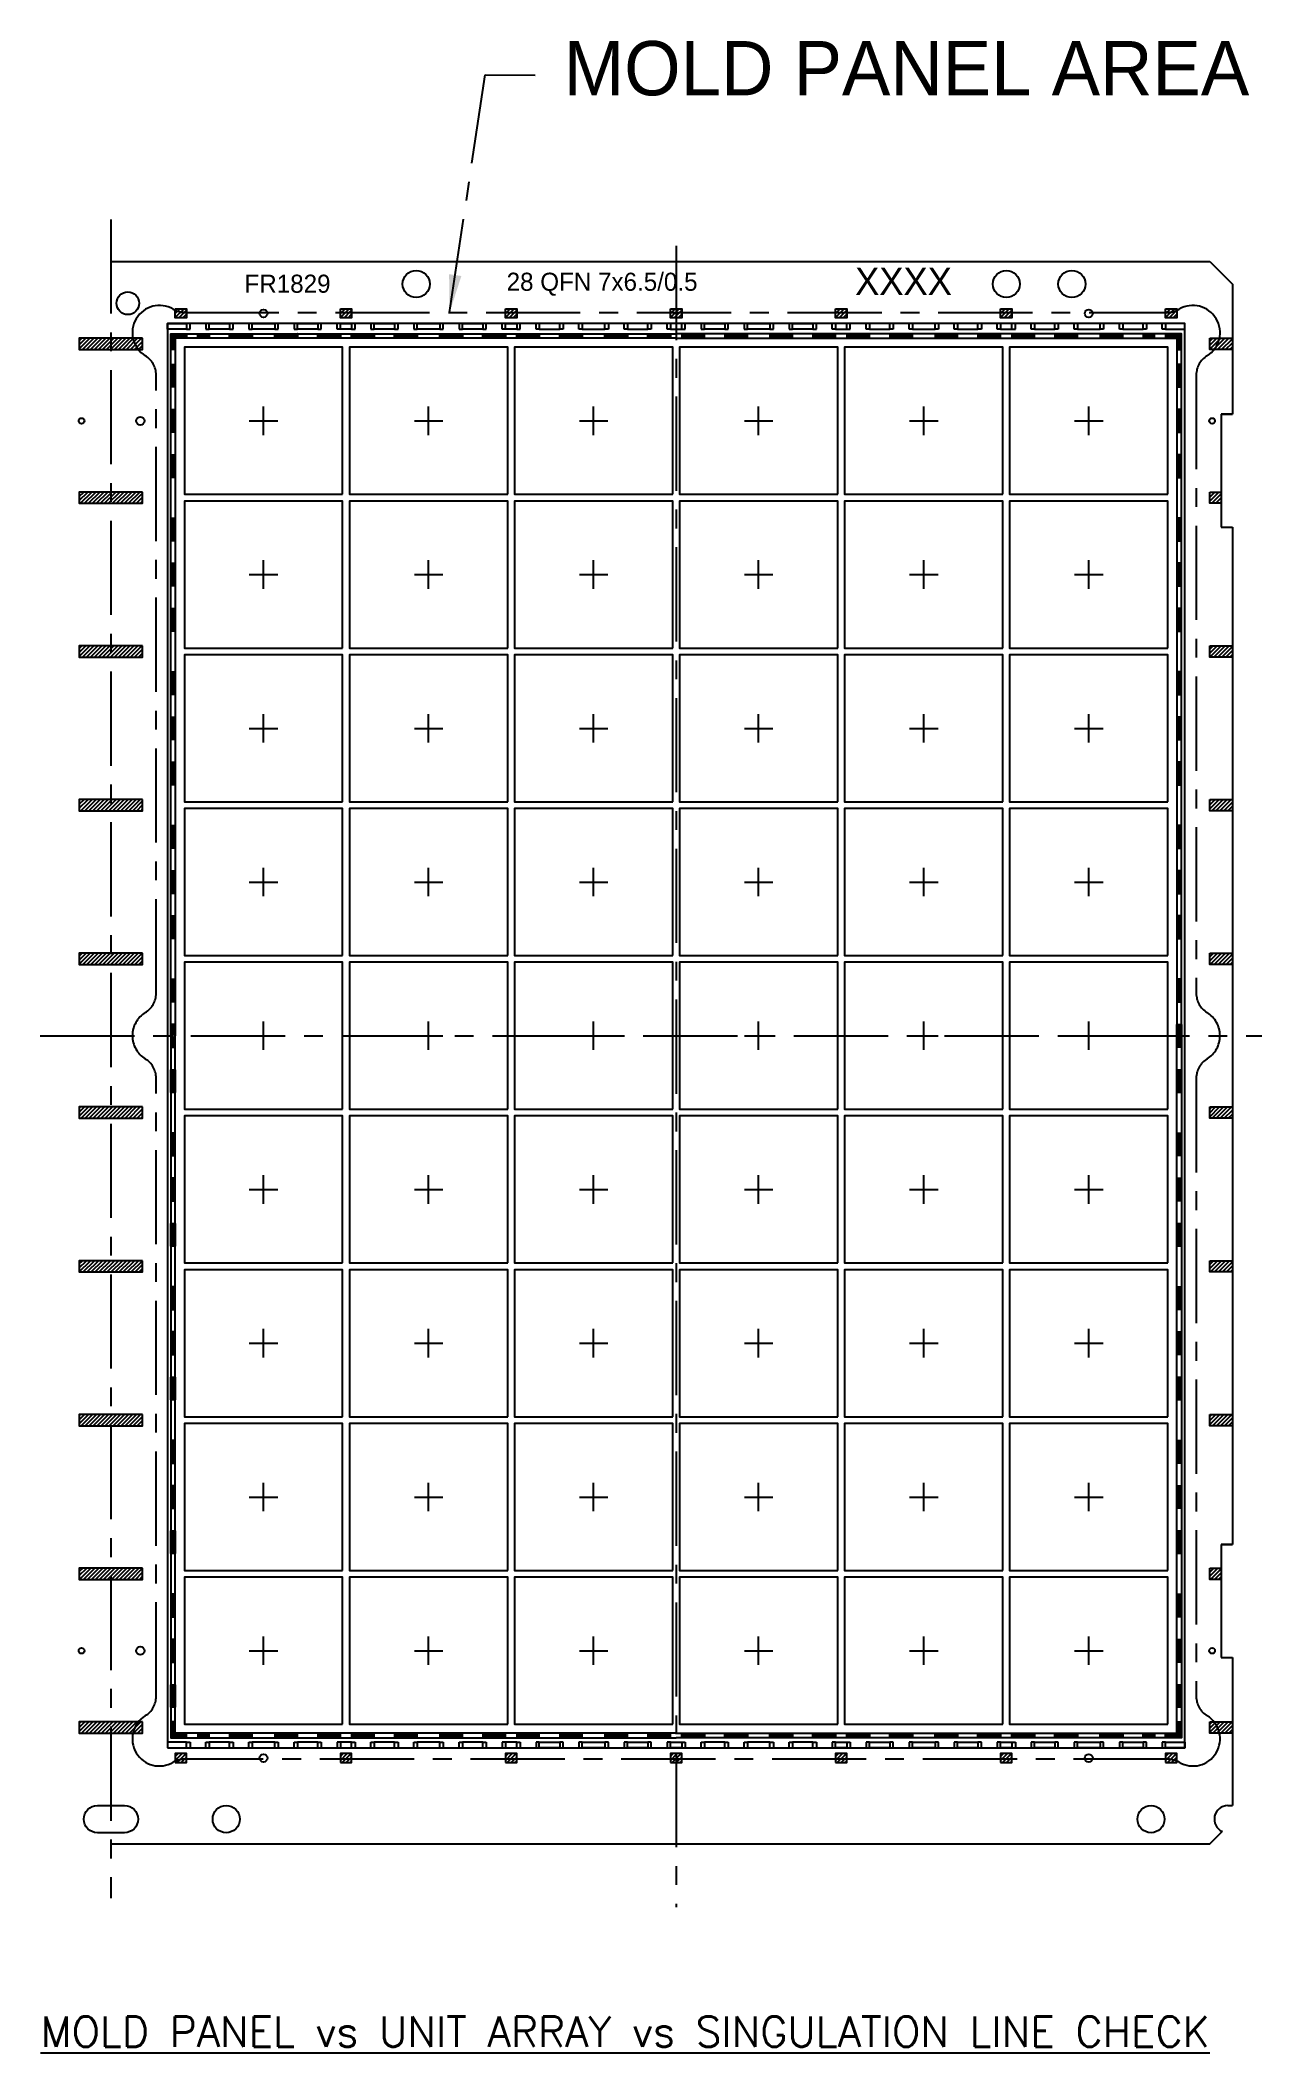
# Model space of a CAD drawing. Extents: x 303 to 384, y -58 to 75.
import ezdxf
from ezdxf.enums import TextEntityAlignment as Align

# ---------------------------------------------------------------- set-up
doc = ezdxf.new("R2010")
doc.units = 0
doc.header["$LTSCALE"] = 5
doc.header["$MEASUREMENT"] = 0
doc.linetypes.add('CENTER', pattern=[2, 1.25, -0.25, 0.25, -0.25])
doc.linetypes.add('HIDDEN', pattern=[0.375, 0.25, -0.125])
doc.layers.get('0').update_dxf_attribs({"linetype": 'CONTINUOUS'})
for name, color, linetype in [('CENTER', 1, 'CENTER'), ('half_bottom', 4, 'CONTINUOUS'), ('half_top', 6, 'CONTINUOUS'), ('HIDDEN', 6, 'HIDDEN')]:
    doc.layers.add(name, color=color, linetype=linetype)
doc.styles.add('ROMANS', font='romans.shx', dxfattribs={"height": 2})
doc.dimstyles.new('ISO-25', dxfattribs={"dimtxt": 2.5, "dimasz": 2.5, "dimexe": 1.25, "dimexo": 0.625, "dimtad": 1, "dimtxsty": 'STANDARD', "dimcen": 2.5, "dimadec": 0, "dimazin": 0, "dimtfac": 1, "dimtmove": 0, "dimatfit": 3, "dimfxl": 1, "dimarcsym": 0})
pattern_1 = [(45, (438.81805, -220.85957), (-0.13258252, 0.13258252), [])]
pattern_2 = [(135, (728.83375, 399.10727), (-0.066291261, -0.066291261), [])]
pattern_3 = [(135, (728.83375, 399.12977), (-0.066291261, -0.066291261), [])]
pattern_4 = [(135, (728.84875, 399.12977), (-0.066291261, -0.066291261), [])]
pattern_5 = [(45, (427.86805, -220.85957), (-0.13258252, 0.13258252), [])]
pattern_6 = [(45, (449.76805, -220.85957), (-0.13258252, 0.13258252), [])]
pattern_7 = [(45, (460.71805, -220.85957), (-0.13258252, 0.13258252), [])]
pattern_8 = [(45, (471.66805, -220.85957), (-0.13258252, 0.13258252), [])]
pattern_9 = [(45, (482.61805, -220.85957), (-0.13258252, 0.13258252), [])]
pattern_10 = [(45, (493.56805, -220.85957), (-0.13258252, 0.13258252), [])]

msp = doc.modelspace()

# ---------------------------------------------------------------- texts
at = {"linetype": 'Continuous'}
msp.add_text('XXXX', height=1.8, dxfattribs=at).set_placement((360.66, 58.37), align=Align.CENTER)
for s, p in [('FR1829', (316.94, 58.51)), ('28 QFN 7x6.5/0.5', (334.33, 58.64))]:
    msp.add_text(s, height=1.2, dxfattribs=at).set_placement(p)
at = {"style": 'ROMANS'}
msp.add_text('%%UMOLD PANEL vs UNIT ARRAY vs SINGULATION LINE CHECK', height=2, dxfattribs=at).set_placement((303.41, -57.86))
at = {"layer": 'CENTER', "color": 1, "linetype": 'CENTER'}
msp.add_text('MOLD PANEL AREA', height=3.6, dxfattribs=at).set_placement((338.12, 71.61))

# ---------------------------------------------------------------- hatches: boundary and pattern name
at = {"layer": 'half_bottom'}
h = msp.add_hatch(dxfattribs=at)
h.set_pattern_fill('ANSI31,_O', color=256, scale=1.5)
h.set_pattern_definition(pattern_5)
h.paths.add_polyline_path([(312.35, 57.44), (313.1, 57.44), (313.1, 56.84), (312.35, 56.84)])
h = msp.add_hatch(dxfattribs=at)
h.set_pattern_fill('ANSI31,_O', color=256, scale=1.5)
h.set_pattern_definition(pattern_1)
h.paths.add_polyline_path([(323.3, 57.44), (324.05, 57.44), (324.05, 56.84), (323.3, 56.84)])
h = msp.add_hatch(dxfattribs=at)
h.set_pattern_fill('ANSI31,_O', color=256, scale=1.5)
h.set_pattern_definition(pattern_6)
h.paths.add_polyline_path([(334.25, 57.44), (335, 57.44), (335, 56.84), (334.25, 56.84)])
h = msp.add_hatch(dxfattribs=at)
h.set_pattern_fill('ANSI31,_O', color=256, scale=1.5)
h.set_pattern_definition(pattern_7)
h.paths.add_polyline_path([(345.2, 57.44), (345.95, 57.44), (345.95, 56.84), (345.2, 56.84)])
h = msp.add_hatch(dxfattribs=at)
h.set_pattern_fill('ANSI31,_O', color=256, scale=1.5)
h.set_pattern_definition(pattern_8)
h.paths.add_polyline_path([(356.15, 57.44), (356.9, 57.44), (356.9, 56.84), (356.15, 56.84)])
h = msp.add_hatch(dxfattribs=at)
h.set_pattern_fill('ANSI31,_O', color=256, scale=1.5)
h.set_pattern_definition(pattern_9)
h.paths.add_polyline_path([(367.1, 57.44), (367.85, 57.44), (367.85, 56.84), (367.1, 56.84)])
h = msp.add_hatch(dxfattribs=at)
h.set_pattern_fill('ANSI31,_O', color=256, scale=1.5)
h.set_pattern_definition(pattern_10)
h.paths.add_polyline_path([(378.05, 57.44), (378.8, 57.44), (378.8, 56.84), (378.05, 56.84)])
h = msp.add_hatch(dxfattribs=at)
h.set_pattern_fill('ANSI31,_O', color=256, scale=1.5)
h.set_pattern_definition([(45, (1769.01988, 399.10727), (-0.132582521, 0.132582521), [])])
h.paths.add_polyline_path([(310.18, 54.74), (310.18, 55.49), (305.98, 55.49), (305.98, 54.74)])
h.paths.add_polyline_path([(305.98, 45.29), (305.98, 44.54), (310.18, 44.54), (310.18, 45.29)])
h.paths.add_polyline_path([(310.18, 34.34), (310.18, 35.09), (305.98, 35.09), (305.98, 34.34)])
h.paths.add_polyline_path([(310.18, 24.14), (310.18, 24.89), (305.98, 24.89), (305.98, 24.14)])
h.paths.add_polyline_path([(305.98, 14.69), (305.98, 13.94), (310.18, 13.94), (310.18, 14.69)])
h.paths.add_polyline_path([(310.18, 3.74), (310.18, 4.49), (305.98, 4.49), (305.98, 3.74)])
h.paths.add_polyline_path([(310.18, -6.46), (310.18, -5.71), (305.98, -5.71), (305.98, -6.46)])
h.paths.add_polyline_path([(310.18, -16.66), (310.18, -15.91), (305.98, -15.91), (305.98, -16.66)])
h.paths.add_polyline_path([(310.18, -26.86), (310.18, -26.11), (305.98, -26.11), (305.98, -26.86)])
h.paths.add_polyline_path([(310.18, -37.06), (310.18, -36.31), (305.98, -36.31), (305.98, -37.06)])
h = msp.add_hatch(dxfattribs=at)
h.set_pattern_fill('ANSI31,_O', color=256, scale=1.5)
h.set_pattern_definition([(45, (1769.01988, 399.10727), (-0.132582521, 0.132582521), [])])
h.paths.add_polyline_path([(382.48, 54.74), (382.48, 55.49), (380.98, 55.49), (380.98, 54.74)])
h.paths.add_polyline_path([(381.73, 44.54), (381.73, 45.29), (380.98, 45.29), (380.98, 44.54)])
h.paths.add_polyline_path([(382.48, 35.09), (380.98, 35.09), (380.98, 34.34), (382.48, 34.34)])
h.paths.add_polyline_path([(382.48, 24.14), (382.48, 24.89), (380.98, 24.89), (380.98, 24.14)])
h.paths.add_polyline_path([(382.48, 13.94), (382.48, 14.69), (380.98, 14.69), (380.98, 13.94)])
h.paths.add_polyline_path([(382.48, 3.74), (382.48, 4.49), (380.98, 4.49), (380.98, 3.74)])
h.paths.add_polyline_path([(382.48, -6.46), (382.48, -5.71), (380.98, -5.71), (380.98, -6.46)])
h.paths.add_polyline_path([(382.48, -16.66), (382.48, -15.91), (380.98, -15.91), (380.98, -16.66)])
h.paths.add_polyline_path([(380.98, -26.86), (381.73, -26.86), (381.73, -26.11), (380.98, -26.11)])
h.paths.add_polyline_path([(382.48, -37.06), (382.48, -36.31), (380.98, -36.31), (380.98, -37.06)])
h = msp.add_hatch(dxfattribs=at)
h.set_pattern_fill('ANSI31,_O', color=256, scale=1.5)
h.set_pattern_definition(pattern_5)
h.paths.add_polyline_path([(312.35, -39.01), (313.1, -39.01), (313.1, -38.41), (312.35, -38.41)])
h = msp.add_hatch(dxfattribs=at)
h.set_pattern_fill('ANSI31,_O', color=256, scale=1.5)
h.set_pattern_definition(pattern_1)
h.paths.add_polyline_path([(323.3, -39.01), (324.05, -39.01), (324.05, -38.41), (323.3, -38.41)])
h = msp.add_hatch(dxfattribs=at)
h.set_pattern_fill('ANSI31,_O', color=256, scale=1.5)
h.set_pattern_definition(pattern_6)
h.paths.add_polyline_path([(334.25, -39.01), (335, -39.01), (335, -38.41), (334.25, -38.41)])
h = msp.add_hatch(dxfattribs=at)
h.set_pattern_fill('ANSI31,_O', color=256, scale=1.5)
h.set_pattern_definition(pattern_7)
h.paths.add_polyline_path([(345.2, -39.01), (345.95, -39.01), (345.95, -38.41), (345.2, -38.41)])
h = msp.add_hatch(dxfattribs=at)
h.set_pattern_fill('ANSI31,_O', color=256, scale=1.5)
h.set_pattern_definition(pattern_8)
h.paths.add_polyline_path([(356.15, -39.01), (356.9, -39.01), (356.9, -38.41), (356.15, -38.41)])
h = msp.add_hatch(dxfattribs=at)
h.set_pattern_fill('ANSI31,_O', color=256, scale=1.5)
h.set_pattern_definition(pattern_9)
h.paths.add_polyline_path([(367.1, -39.01), (367.85, -39.01), (367.85, -38.41), (367.1, -38.41)])
h = msp.add_hatch(dxfattribs=at)
h.set_pattern_fill('ANSI31,_O', color=256, scale=1.5)
h.set_pattern_definition(pattern_10)
h.paths.add_polyline_path([(378.05, -39.01), (378.8, -39.01), (378.8, -38.41), (378.05, -38.41)])
at = {"layer": 'half_top'}
h = msp.add_hatch(dxfattribs=at)
h.set_pattern_fill('ANSI31', color=256, scale=0.75, angle=90)
h.set_pattern_definition(pattern_3)
h.paths.add_polyline_path([(312.35, 54.74), (312.05, 54.74), (312.05, 55.79), (313.1, 55.79), (313.1, 55.49), (312.35, 55.49)])
h = msp.add_hatch(dxfattribs=at)
h.set_pattern_fill('ANSI31', color=256, scale=0.75, angle=90)
h.set_pattern_definition(pattern_4)
h.paths.add_polyline_path([(342.35, 55.49), (340.85, 55.49), (340.85, 55.79), (342.35, 55.79)])
h.paths.add_polyline_path([(345.2, 55.49), (343.7, 55.49), (343.7, 55.79), (345.2, 55.79)])
h.paths.add_polyline_path([(317.45, 55.49), (315.95, 55.49), (315.95, 55.79), (317.45, 55.79)])
h.paths.add_polyline_path([(320.45, 55.49), (318.95, 55.49), (318.95, 55.79), (320.45, 55.79)])
h.paths.add_polyline_path([(323.3, 55.49), (321.8, 55.49), (321.8, 55.79), (323.3, 55.79)])
h.paths.add_polyline_path([(325.55, 55.49), (324.05, 55.49), (324.05, 55.79), (325.55, 55.79)])
h.paths.add_polyline_path([(328.4, 55.49), (326.9, 55.49), (326.9, 55.79), (328.4, 55.79)])
h.paths.add_polyline_path([(331.4, 55.49), (329.9, 55.49), (329.9, 55.79), (331.4, 55.79)])
h.paths.add_polyline_path([(334.25, 55.49), (332.75, 55.49), (332.75, 55.79), (334.25, 55.79)])
h.paths.add_polyline_path([(336.5, 55.49), (335, 55.49), (335, 55.79), (336.5, 55.79)])
h.paths.add_polyline_path([(339.35, 55.49), (337.85, 55.49), (337.85, 55.79), (339.35, 55.79)])
h.paths.add_polyline_path([(314.6, 55.49), (313.85, 55.49), (313.85, 55.79), (314.6, 55.79)])
h = msp.add_hatch(dxfattribs=at)
h.set_pattern_fill('ANSI31', color=256, scale=0.75, angle=90)
h.set_pattern_definition(pattern_4)
h.paths.add_polyline_path([(348.8, 55.49), (350.3, 55.49), (350.3, 55.79), (348.8, 55.79)])
h.paths.add_polyline_path([(345.95, 55.49), (347.45, 55.49), (347.45, 55.79), (345.95, 55.79)])
h.paths.add_polyline_path([(373.7, 55.49), (375.2, 55.49), (375.2, 55.79), (373.7, 55.79)])
h.paths.add_polyline_path([(370.7, 55.49), (372.2, 55.49), (372.2, 55.79), (370.7, 55.79)])
h.paths.add_polyline_path([(367.85, 55.49), (369.35, 55.49), (369.35, 55.79), (367.85, 55.79)])
h.paths.add_polyline_path([(365.6, 55.49), (367.1, 55.49), (367.1, 55.79), (365.6, 55.79)])
h.paths.add_polyline_path([(362.75, 55.49), (364.25, 55.49), (364.25, 55.79), (362.75, 55.79)])
h.paths.add_polyline_path([(359.75, 55.49), (361.25, 55.49), (361.25, 55.79), (359.75, 55.79)])
h.paths.add_polyline_path([(356.9, 55.49), (358.4, 55.49), (358.4, 55.79), (356.9, 55.79)])
h.paths.add_polyline_path([(354.65, 55.49), (356.15, 55.49), (356.15, 55.79), (354.65, 55.79)])
h.paths.add_polyline_path([(351.8, 55.49), (353.3, 55.49), (353.3, 55.79), (351.8, 55.79)])
h.paths.add_polyline_path([(376.55, 55.49), (377.3, 55.49), (377.3, 55.79), (376.55, 55.79)])
h = msp.add_hatch(dxfattribs=at)
h.set_pattern_fill('ANSI31', color=256, scale=0.75, angle=90)
h.set_pattern_definition(pattern_3)
h.paths.add_polyline_path([(378.8, 54.74), (379.1, 54.74), (379.1, 55.79), (378.05, 55.79), (378.05, 55.49), (378.8, 55.49)])
h = msp.add_hatch(dxfattribs=at)
h.set_pattern_fill('ANSI31', color=256, scale=0.75, angle=90)
h.set_pattern_definition(pattern_2)
h.paths.add_polyline_path([(312.35, 52.26), (312.05, 52.26), (312.05, 53.76), (312.35, 53.76)])
h.paths.add_polyline_path([(312.35, 49.26), (312.05, 49.26), (312.05, 50.76), (312.35, 50.76)])
h.paths.add_polyline_path([(312.35, 46.26), (312.05, 46.26), (312.05, 47.76), (312.35, 47.76)])
h.paths.add_polyline_path([(312.35, 42.06), (312.05, 42.06), (312.05, 43.56), (312.35, 43.56)])
h.paths.add_polyline_path([(312.35, 39.06), (312.05, 39.06), (312.05, 40.56), (312.35, 40.56)])
h.paths.add_polyline_path([(312.35, 36.06), (312.05, 36.06), (312.05, 37.56), (312.35, 37.56)])
h.paths.add_polyline_path([(312.35, 31.86), (312.05, 31.86), (312.05, 33.36), (312.35, 33.36)])
h.paths.add_polyline_path([(312.35, 28.86), (312.05, 28.86), (312.05, 30.36), (312.35, 30.36)])
h.paths.add_polyline_path([(312.35, 25.86), (312.05, 25.86), (312.05, 27.36), (312.35, 27.36)])
h.paths.add_polyline_path([(312.35, 21.66), (312.05, 21.66), (312.05, 23.16), (312.35, 23.16)])
h.paths.add_polyline_path([(312.35, 18.66), (312.05, 18.66), (312.05, 20.16), (312.35, 20.16)])
h.paths.add_polyline_path([(312.35, 15.66), (312.05, 15.66), (312.05, 17.16), (312.35, 17.16)])
h.paths.add_polyline_path([(312.35, 11.46), (312.05, 11.46), (312.05, 12.96), (312.35, 12.96)])
h.paths.add_polyline_path([(312.35, 9.21), (312.05, 9.21), (312.05, 9.96), (312.35, 9.96)])
h = msp.add_hatch(dxfattribs=at)
h.set_pattern_fill('ANSI31', color=256, scale=0.75, angle=90)
h.set_pattern_definition(pattern_2)
h.paths.add_polyline_path([(378.8, 52.26), (379.1, 52.26), (379.1, 53.76), (378.8, 53.76)])
h.paths.add_polyline_path([(378.8, 49.26), (379.1, 49.26), (379.1, 50.76), (378.8, 50.76)])
h.paths.add_polyline_path([(378.8, 46.26), (379.1, 46.26), (379.1, 47.76), (378.8, 47.76)])
h.paths.add_polyline_path([(378.8, 42.06), (379.1, 42.06), (379.1, 43.56), (378.8, 43.56)])
h.paths.add_polyline_path([(378.8, 39.06), (379.1, 39.06), (379.1, 40.56), (378.8, 40.56)])
h.paths.add_polyline_path([(378.8, 36.06), (379.1, 36.06), (379.1, 37.56), (378.8, 37.56)])
h.paths.add_polyline_path([(378.8, 31.86), (379.1, 31.86), (379.1, 33.36), (378.8, 33.36)])
h.paths.add_polyline_path([(378.8, 28.86), (379.1, 28.86), (379.1, 30.36), (378.8, 30.36)])
h.paths.add_polyline_path([(378.8, 25.86), (379.1, 25.86), (379.1, 27.36), (378.8, 27.36)])
h.paths.add_polyline_path([(378.8, 21.66), (379.1, 21.66), (379.1, 23.16), (378.8, 23.16)])
h.paths.add_polyline_path([(378.8, 18.66), (379.1, 18.66), (379.1, 20.16), (378.8, 20.16)])
h.paths.add_polyline_path([(378.8, 15.66), (379.1, 15.66), (379.1, 17.16), (378.8, 17.16)])
h.paths.add_polyline_path([(378.8, 11.46), (379.1, 11.46), (379.1, 12.96), (378.8, 12.96)])
h.paths.add_polyline_path([(378.8, 9.21), (379.1, 9.21), (379.1, 9.96), (378.8, 9.96)])
h = msp.add_hatch(dxfattribs=at)
h.set_pattern_fill('ANSI31', color=256, scale=0.75, angle=90)
h.set_pattern_definition(pattern_2)
h.paths.add_polyline_path([(312.35, -33.84), (312.05, -33.84), (312.05, -35.34), (312.35, -35.34)])
h.paths.add_polyline_path([(312.35, -30.84), (312.05, -30.84), (312.05, -32.34), (312.35, -32.34)])
h.paths.add_polyline_path([(312.35, -27.84), (312.05, -27.84), (312.05, -29.34), (312.35, -29.34)])
h.paths.add_polyline_path([(312.35, -23.64), (312.05, -23.64), (312.05, -25.14), (312.35, -25.14)])
h.paths.add_polyline_path([(312.35, -20.64), (312.05, -20.64), (312.05, -22.14), (312.35, -22.14)])
h.paths.add_polyline_path([(312.35, -17.64), (312.05, -17.64), (312.05, -19.14), (312.35, -19.14)])
h.paths.add_polyline_path([(312.35, -13.44), (312.05, -13.44), (312.05, -14.94), (312.35, -14.94)])
h.paths.add_polyline_path([(312.35, -10.44), (312.05, -10.44), (312.05, -11.94), (312.35, -11.94)])
h.paths.add_polyline_path([(312.35, -7.44), (312.05, -7.44), (312.05, -8.94), (312.35, -8.94)])
h.paths.add_polyline_path([(312.35, -3.24), (312.05, -3.24), (312.05, -4.74), (312.35, -4.74)])
h.paths.add_polyline_path([(312.35, -0.24), (312.05, -0.24), (312.05, -1.74), (312.35, -1.74)])
h.paths.add_polyline_path([(312.35, 2.76), (312.05, 2.76), (312.05, 1.26), (312.35, 1.26)])
h.paths.add_polyline_path([(312.35, 6.96), (312.05, 6.96), (312.05, 5.46), (312.35, 5.46)])
h.paths.add_polyline_path([(312.35, 9.21), (312.05, 9.21), (312.05, 8.46), (312.35, 8.46)])
h = msp.add_hatch(dxfattribs=at)
h.set_pattern_fill('ANSI31', color=256, scale=0.75, angle=90)
h.set_pattern_definition(pattern_2)
h.paths.add_polyline_path([(378.8, -33.84), (379.1, -33.84), (379.1, -35.34), (378.8, -35.34)])
h.paths.add_polyline_path([(378.8, -30.84), (379.1, -30.84), (379.1, -32.34), (378.8, -32.34)])
h.paths.add_polyline_path([(378.8, -27.84), (379.1, -27.84), (379.1, -29.34), (378.8, -29.34)])
h.paths.add_polyline_path([(378.8, -23.64), (379.1, -23.64), (379.1, -25.14), (378.8, -25.14)])
h.paths.add_polyline_path([(378.8, -20.64), (379.1, -20.64), (379.1, -22.14), (378.8, -22.14)])
h.paths.add_polyline_path([(378.8, -17.64), (379.1, -17.64), (379.1, -19.14), (378.8, -19.14)])
h.paths.add_polyline_path([(378.8, -13.44), (379.1, -13.44), (379.1, -14.94), (378.8, -14.94)])
h.paths.add_polyline_path([(378.8, -10.44), (379.1, -10.44), (379.1, -11.94), (378.8, -11.94)])
h.paths.add_polyline_path([(378.8, -7.44), (379.1, -7.44), (379.1, -8.94), (378.8, -8.94)])
h.paths.add_polyline_path([(378.8, -3.24), (379.1, -3.24), (379.1, -4.74), (378.8, -4.74)])
h.paths.add_polyline_path([(378.8, -0.24), (379.1, -0.24), (379.1, -1.74), (378.8, -1.74)])
h.paths.add_polyline_path([(378.8, 2.76), (379.1, 2.76), (379.1, 1.26), (378.8, 1.26)])
h.paths.add_polyline_path([(378.8, 6.96), (379.1, 6.96), (379.1, 5.46), (378.8, 5.46)])
h.paths.add_polyline_path([(378.8, 9.21), (379.1, 9.21), (379.1, 8.46), (378.8, 8.46)])
h = msp.add_hatch(dxfattribs=at)
h.set_pattern_fill('ANSI31', color=256, scale=0.75, angle=90)
h.set_pattern_definition(pattern_3)
h.paths.add_polyline_path([(312.35, -36.31), (312.05, -36.31), (312.05, -37.36), (313.1, -37.36), (313.1, -37.06), (312.35, -37.06)])
h = msp.add_hatch(dxfattribs=at)
h.set_pattern_fill('ANSI31', color=256, scale=0.75, angle=90)
h.set_pattern_definition(pattern_4)
h.paths.add_polyline_path([(342.35, -37.06), (340.85, -37.06), (340.85, -37.36), (342.35, -37.36)])
h.paths.add_polyline_path([(345.2, -37.06), (343.7, -37.06), (343.7, -37.36), (345.2, -37.36)])
h.paths.add_polyline_path([(317.45, -37.06), (315.95, -37.06), (315.95, -37.36), (317.45, -37.36)])
h.paths.add_polyline_path([(320.45, -37.06), (318.95, -37.06), (318.95, -37.36), (320.45, -37.36)])
h.paths.add_polyline_path([(323.3, -37.06), (321.8, -37.06), (321.8, -37.36), (323.3, -37.36)])
h.paths.add_polyline_path([(325.55, -37.06), (324.05, -37.06), (324.05, -37.36), (325.55, -37.36)])
h.paths.add_polyline_path([(328.4, -37.06), (326.9, -37.06), (326.9, -37.36), (328.4, -37.36)])
h.paths.add_polyline_path([(331.4, -37.06), (329.9, -37.06), (329.9, -37.36), (331.4, -37.36)])
h.paths.add_polyline_path([(334.25, -37.06), (332.75, -37.06), (332.75, -37.36), (334.25, -37.36)])
h.paths.add_polyline_path([(336.5, -37.06), (335, -37.06), (335, -37.36), (336.5, -37.36)])
h.paths.add_polyline_path([(339.35, -37.06), (337.85, -37.06), (337.85, -37.36), (339.35, -37.36)])
h.paths.add_polyline_path([(314.6, -37.06), (313.85, -37.06), (313.85, -37.36), (314.6, -37.36)])
h = msp.add_hatch(dxfattribs=at)
h.set_pattern_fill('ANSI31', color=256, scale=0.75, angle=90)
h.set_pattern_definition(pattern_4)
h.paths.add_polyline_path([(348.8, -37.06), (350.3, -37.06), (350.3, -37.36), (348.8, -37.36)])
h.paths.add_polyline_path([(345.95, -37.06), (347.45, -37.06), (347.45, -37.36), (345.95, -37.36)])
h.paths.add_polyline_path([(373.7, -37.06), (375.2, -37.06), (375.2, -37.36), (373.7, -37.36)])
h.paths.add_polyline_path([(370.7, -37.06), (372.2, -37.06), (372.2, -37.36), (370.7, -37.36)])
h.paths.add_polyline_path([(367.85, -37.06), (369.35, -37.06), (369.35, -37.36), (367.85, -37.36)])
h.paths.add_polyline_path([(365.6, -37.06), (367.1, -37.06), (367.1, -37.36), (365.6, -37.36)])
h.paths.add_polyline_path([(362.75, -37.06), (364.25, -37.06), (364.25, -37.36), (362.75, -37.36)])
h.paths.add_polyline_path([(359.75, -37.06), (361.25, -37.06), (361.25, -37.36), (359.75, -37.36)])
h.paths.add_polyline_path([(356.9, -37.06), (358.4, -37.06), (358.4, -37.36), (356.9, -37.36)])
h.paths.add_polyline_path([(354.65, -37.06), (356.15, -37.06), (356.15, -37.36), (354.65, -37.36)])
h.paths.add_polyline_path([(351.8, -37.06), (353.3, -37.06), (353.3, -37.36), (351.8, -37.36)])
h.paths.add_polyline_path([(376.55, -37.06), (377.3, -37.06), (377.3, -37.36), (376.55, -37.36)])
h = msp.add_hatch(dxfattribs=at)
h.set_pattern_fill('ANSI31', color=256, scale=0.75, angle=90)
h.set_pattern_definition(pattern_3)
h.paths.add_polyline_path([(378.8, -36.31), (379.1, -36.31), (379.1, -37.36), (378.05, -37.36), (378.05, -37.06), (378.8, -37.06)])

# ---------------------------------------------------------------- linework, layer by layer
for p, q in [((308.08, 60.59), (380.98, 60.59)), ((380.98, 60.59), (382.48, 59.09)), ((382.48, 59.09), (382.48, 50.46)), ((312.05, 55.79), (345.58, 55.79)), ((312.05, 9.21), (312.05, 55.79)), ((312.35, 55.49), (312.35, 9.21)), ((345.58, 55.49), (312.35, 55.49)), ((379.1, 55.79), (345.58, 55.79)), ((345.58, 55.49), (378.8, 55.49)), ((378.8, 55.49), (378.8, 9.21)), ((379.1, 9.21), (379.1, 55.79)), ((382.48, 50.46), (381.73, 50.46)), ((381.73, 50.46), (381.73, 42.96)), ((381.73, 50.46), (382.48, 50.46)), ((381.73, 50.46), (381.73, 42.96)), ((381.73, 42.96), (382.48, 42.96)), ((381.73, 42.96), (382.48, 42.96)), ((382.48, 42.96), (382.48, -24.54)), ((382.48, 42.96), (382.48, -24.54)), ((312.05, 9.21), (312.05, -37.36)), ((312.35, -37.06), (312.35, 9.21)), ((378.8, -37.06), (378.8, 9.21)), ((379.1, 9.21), (379.1, -37.36)), ((382.48, -24.54), (381.73, -24.54)), ((381.73, -24.54), (381.73, -32.04)), ((381.73, -24.54), (382.48, -24.54)), ((381.73, -24.54), (381.73, -32.04)), ((381.73, -32.04), (382.48, -32.04)), ((381.73, -32.04), (382.48, -32.04)), ((382.48, -32.04), (382.48, -41.86)), ((312.05, -37.36), (345.58, -37.36)), ((345.58, -37.06), (312.35, -37.06)), ((345.58, -37.06), (378.8, -37.06)), ((379.1, -37.36), (345.58, -37.36)), ((382.18, -41.86), (382.48, -41.86)), ((380.98, -44.41), (381.81, -43.58)), ((308.08, -44.41), (380.98, -44.41))]:
    msp.add_line(p, q)
for points in [[(311.83, -38.04), (379.33, -38.04), (379.33, 56.46), (311.83, 56.46)], [(311.83, 56.46), (313.1, 56.46), (313.1, 56.09), (311.83, 56.09)], [(314.6, 56.46), (315.95, 56.46), (315.95, 56.09), (314.6, 56.09)], [(317.45, 56.46), (318.95, 56.46), (318.95, 56.09), (317.45, 56.09)], [(320.45, 56.46), (321.8, 56.46), (321.8, 56.09), (320.45, 56.09)], [(324.05, 56.09), (323.3, 56.09), (323.3, 56.46), (324.05, 56.46)], [(325.55, 56.46), (326.9, 56.46), (326.9, 56.09), (325.55, 56.09)], [(328.4, 56.46), (329.9, 56.46), (329.9, 56.09), (328.4, 56.09)], [(331.4, 56.46), (332.75, 56.46), (332.75, 56.09), (331.4, 56.09)], [(335, 56.09), (334.25, 56.09), (334.25, 56.46), (335, 56.46)], [(335, 56.09), (334.25, 56.09), (334.25, 56.46), (335, 56.46)], [(337.85, 56.46), (336.5, 56.46), (336.5, 56.09), (337.85, 56.09)], [(340.85, 56.46), (339.35, 56.46), (339.35, 56.09), (340.85, 56.09)], [(343.7, 56.46), (342.35, 56.46), (342.35, 56.09), (343.7, 56.09)], [(345.2, 56.09), (345.95, 56.09), (345.95, 56.46), (345.2, 56.46)], [(347.45, 56.46), (348.8, 56.46), (348.8, 56.09), (347.45, 56.09)], [(350.3, 56.46), (351.8, 56.46), (351.8, 56.09), (350.3, 56.09)], [(353.3, 56.46), (354.65, 56.46), (354.65, 56.09), (353.3, 56.09)], [(356.15, 56.09), (356.9, 56.09), (356.9, 56.46), (356.15, 56.46)], [(359.75, 56.46), (358.4, 56.46), (358.4, 56.09), (359.75, 56.09)], [(362.75, 56.46), (361.25, 56.46), (361.25, 56.09), (362.75, 56.09)], [(365.6, 56.46), (364.25, 56.46), (364.25, 56.09), (365.6, 56.09)], [(367.1, 56.09), (367.85, 56.09), (367.85, 56.46), (367.1, 56.46)], [(370.7, 56.46), (369.35, 56.46), (369.35, 56.09), (370.7, 56.09)], [(373.7, 56.46), (372.2, 56.46), (372.2, 56.09), (373.7, 56.09)], [(376.55, 56.46), (375.2, 56.46), (375.2, 56.09), (376.55, 56.09)], [(379.33, 56.46), (378.05, 56.46), (378.05, 56.09), (379.33, 56.09)], [(311.83, -38.04), (313.1, -38.04), (313.1, -37.66), (311.83, -37.66)], [(314.6, -38.04), (315.95, -38.04), (315.95, -37.66), (314.6, -37.66)], [(317.45, -38.04), (318.95, -38.04), (318.95, -37.66), (317.45, -37.66)], [(320.45, -38.04), (321.8, -38.04), (321.8, -37.66), (320.45, -37.66)], [(324.05, -37.66), (323.3, -37.66), (323.3, -38.04), (324.05, -38.04)], [(325.55, -38.04), (326.9, -38.04), (326.9, -37.66), (325.55, -37.66)], [(328.4, -38.04), (329.9, -38.04), (329.9, -37.66), (328.4, -37.66)], [(331.4, -38.04), (332.75, -38.04), (332.75, -37.66), (331.4, -37.66)], [(335, -37.66), (334.25, -37.66), (334.25, -38.04), (335, -38.04)], [(335, -37.66), (334.25, -37.66), (334.25, -38.04), (335, -38.04)], [(337.85, -38.04), (336.5, -38.04), (336.5, -37.66), (337.85, -37.66)], [(340.85, -38.04), (339.35, -38.04), (339.35, -37.66), (340.85, -37.66)], [(343.7, -38.04), (342.35, -38.04), (342.35, -37.66), (343.7, -37.66)], [(345.2, -37.66), (345.95, -37.66), (345.95, -38.04), (345.2, -38.04)], [(347.45, -38.04), (348.8, -38.04), (348.8, -37.66), (347.45, -37.66)], [(350.3, -38.04), (351.8, -38.04), (351.8, -37.66), (350.3, -37.66)], [(353.3, -38.04), (354.65, -38.04), (354.65, -37.66), (353.3, -37.66)], [(356.15, -37.66), (356.9, -37.66), (356.9, -38.04), (356.15, -38.04)], [(359.75, -38.04), (358.4, -38.04), (358.4, -37.66), (359.75, -37.66)], [(362.75, -38.04), (361.25, -38.04), (361.25, -37.66), (362.75, -37.66)], [(365.6, -38.04), (364.25, -38.04), (364.25, -37.66), (365.6, -37.66)], [(367.1, -37.66), (367.85, -37.66), (367.85, -38.04), (367.1, -38.04)], [(370.7, -38.04), (369.35, -38.04), (369.35, -37.66), (370.7, -37.66)], [(373.7, -38.04), (372.2, -38.04), (372.2, -37.66), (373.7, -37.66)], [(376.55, -38.04), (375.2, -38.04), (375.2, -37.66), (376.55, -37.66)], [(379.33, -38.04), (378.05, -38.04), (378.05, -37.66), (379.33, -37.66)]]:
    msp.add_lwpolyline(points, close=True)
msp.add_lwpolyline([(308.98, -41.86, -1), (308.98, -43.66), (307.18, -43.66, -1), (307.18, -41.86)], format="xyb", close=True)
for centre, radius in [((328.33, 59.09), 0.9), ((367.48, 59.09), 0.9), ((371.83, 59.09), 0.9), ((309.2, 57.81), 0.75), ((318.2, 57.14), 0.263), ((372.95, 57.14), 0.263), ((306.13, 50.01), 0.188), ((310.03, 50.01), 0.277), ((381.13, 50.01), 0.188), ((381.13, 50.01), 0.188), ((306.13, -31.59), 0.188), ((310.03, -31.59), 0.277), ((381.13, -31.59), 0.188), ((381.13, -31.59), 0.188), ((318.2, -38.71), 0.263), ((372.95, -38.71), 0.263), ((315.73, -42.76), 0.9), ((377.08, -42.76), 0.9)]:
    msp.add_circle(centre, radius)
msp.add_arc((382.18, -42.76), 0.9, 90, 245.9607)
at = {"layer": 'CENTER'}
for p, q in [((308.08, 63.38), (308.08, -48.01)), ((308.08, 63.38), (308.08, -48.01)), ((345.58, 61.62), (345.58, -48.61)), ((345.58, 61.62), (345.58, -48.61)), ((318.2, 49.07), (318.2, 50.96)), ((318.2, 49.07), (318.2, 50.96)), ((329.15, 49.07), (329.15, 50.96)), ((329.15, 49.07), (329.15, 50.96)), ((340.1, 49.07), (340.1, 50.96)), ((340.1, 49.07), (340.1, 50.96)), ((351.05, 49.07), (351.05, 50.96)), ((351.05, 49.07), (351.05, 50.96)), ((362, 49.07), (362, 50.96)), ((362, 49.07), (362, 50.96)), ((372.95, 49.07), (372.95, 50.96)), ((372.95, 49.07), (372.95, 50.96)), ((317.26, 50.01), (319.15, 50.01)), ((317.26, 50.01), (319.15, 50.01)), ((328.21, 50.01), (330.1, 50.01)), ((328.21, 50.01), (330.1, 50.01)), ((339.16, 50.01), (341.05, 50.01)), ((339.16, 50.01), (341.05, 50.01)), ((350.11, 50.01), (352, 50.01)), ((350.11, 50.01), (352, 50.01)), ((361.06, 50.01), (362.95, 50.01)), ((361.06, 50.01), (362.95, 50.01)), ((372.01, 50.01), (373.9, 50.01)), ((372.01, 50.01), (373.9, 50.01)), ((318.2, 38.87), (318.2, 40.76)), ((318.2, 38.87), (318.2, 40.76)), ((329.15, 38.87), (329.15, 40.76)), ((329.15, 38.87), (329.15, 40.76)), ((340.1, 38.87), (340.1, 40.76)), ((340.1, 38.87), (340.1, 40.76)), ((351.05, 38.87), (351.05, 40.76)), ((351.05, 38.87), (351.05, 40.76)), ((362, 38.87), (362, 40.76)), ((362, 38.87), (362, 40.76)), ((372.95, 38.87), (372.95, 40.76)), ((372.95, 38.87), (372.95, 40.76)), ((317.26, 39.81), (319.15, 39.81)), ((317.26, 39.81), (319.15, 39.81)), ((328.21, 39.81), (330.1, 39.81)), ((328.21, 39.81), (330.1, 39.81)), ((339.16, 39.81), (341.05, 39.81)), ((339.16, 39.81), (341.05, 39.81)), ((350.11, 39.81), (352, 39.81)), ((350.11, 39.81), (352, 39.81)), ((361.06, 39.81), (362.95, 39.81)), ((361.06, 39.81), (362.95, 39.81)), ((372.01, 39.81), (373.9, 39.81)), ((372.01, 39.81), (373.9, 39.81)), ((317.26, 29.61), (319.15, 29.61)), ((317.26, 29.61), (319.15, 29.61)), ((318.2, 28.67), (318.2, 30.56)), ((318.2, 28.67), (318.2, 30.56)), ((328.21, 29.61), (330.1, 29.61)), ((328.21, 29.61), (330.1, 29.61)), ((329.15, 28.67), (329.15, 30.56)), ((329.15, 28.67), (329.15, 30.56)), ((339.16, 29.61), (341.05, 29.61)), ((339.16, 29.61), (341.05, 29.61)), ((340.1, 28.67), (340.1, 30.56)), ((340.1, 28.67), (340.1, 30.56)), ((350.11, 29.61), (352, 29.61)), ((350.11, 29.61), (352, 29.61)), ((351.05, 28.67), (351.05, 30.56)), ((351.05, 28.67), (351.05, 30.56)), ((361.06, 29.61), (362.95, 29.61)), ((361.06, 29.61), (362.95, 29.61)), ((362, 28.67), (362, 30.56)), ((362, 28.67), (362, 30.56)), ((372.01, 29.61), (373.9, 29.61)), ((372.01, 29.61), (373.9, 29.61)), ((372.95, 28.67), (372.95, 30.56)), ((372.95, 28.67), (372.95, 30.56)), ((318.2, 18.47), (318.2, 20.36)), ((318.2, 18.47), (318.2, 20.36)), ((329.15, 18.47), (329.15, 20.36)), ((329.15, 18.47), (329.15, 20.36)), ((340.1, 18.47), (340.1, 20.36)), ((340.1, 18.47), (340.1, 20.36)), ((351.05, 18.47), (351.05, 20.36)), ((351.05, 18.47), (351.05, 20.36)), ((362, 18.47), (362, 20.36)), ((362, 18.47), (362, 20.36)), ((372.95, 18.47), (372.95, 20.36)), ((372.95, 18.47), (372.95, 20.36)), ((317.26, 19.41), (319.15, 19.41)), ((317.26, 19.41), (319.15, 19.41)), ((328.21, 19.41), (330.1, 19.41)), ((328.21, 19.41), (330.1, 19.41)), ((339.16, 19.41), (341.05, 19.41)), ((339.16, 19.41), (341.05, 19.41)), ((350.11, 19.41), (352, 19.41)), ((350.11, 19.41), (352, 19.41)), ((361.06, 19.41), (362.95, 19.41)), ((361.06, 19.41), (362.95, 19.41)), ((372.01, 19.41), (373.9, 19.41)), ((372.01, 19.41), (373.9, 19.41)), ((318.2, 8.27), (318.2, 10.16)), ((318.2, 8.27), (318.2, 10.16)), ((329.15, 8.27), (329.15, 10.16)), ((329.15, 8.27), (329.15, 10.16)), ((340.1, 8.27), (340.1, 10.16)), ((340.1, 8.27), (340.1, 10.16)), ((351.05, 8.27), (351.05, 10.16)), ((351.05, 8.27), (351.05, 10.16)), ((362, 8.27), (362, 10.16)), ((362, 8.27), (362, 10.16)), ((372.95, 8.27), (372.95, 10.16)), ((372.95, 8.27), (372.95, 10.16)), ((303.39, 9.21), (384.43, 9.21)), ((303.39, 9.21), (384.43, 9.21)), ((317.26, 9.21), (319.15, 9.21)), ((317.26, 9.21), (319.15, 9.21)), ((328.21, 9.21), (330.1, 9.21)), ((328.21, 9.21), (330.1, 9.21)), ((339.16, 9.21), (341.05, 9.21)), ((339.16, 9.21), (341.05, 9.21)), ((350.11, 9.21), (352, 9.21)), ((350.11, 9.21), (352, 9.21)), ((361.06, 9.21), (362.95, 9.21)), ((361.06, 9.21), (362.95, 9.21)), ((372.01, 9.21), (373.9, 9.21)), ((372.01, 9.21), (373.9, 9.21)), ((317.26, -0.99), (319.15, -0.99)), ((317.26, -0.99), (319.15, -0.99)), ((318.2, -1.93), (318.2, -0.04)), ((318.2, -1.93), (318.2, -0.04)), ((328.21, -0.99), (330.1, -0.99)), ((328.21, -0.99), (330.1, -0.99)), ((329.15, -1.93), (329.15, -0.04)), ((329.15, -1.93), (329.15, -0.04)), ((339.16, -0.99), (341.05, -0.99)), ((339.16, -0.99), (341.05, -0.99)), ((340.1, -1.93), (340.1, -0.04)), ((340.1, -1.93), (340.1, -0.04)), ((350.11, -0.99), (352, -0.99)), ((350.11, -0.99), (352, -0.99)), ((351.05, -1.93), (351.05, -0.04)), ((351.05, -1.93), (351.05, -0.04)), ((361.06, -0.99), (362.95, -0.99)), ((361.06, -0.99), (362.95, -0.99)), ((362, -1.93), (362, -0.04)), ((362, -1.93), (362, -0.04)), ((372.01, -0.99), (373.9, -0.99)), ((372.01, -0.99), (373.9, -0.99)), ((372.95, -1.93), (372.95, -0.04)), ((372.95, -1.93), (372.95, -0.04)), ((318.2, -12.13), (318.2, -10.24)), ((318.2, -12.13), (318.2, -10.24)), ((329.15, -12.13), (329.15, -10.24)), ((329.15, -12.13), (329.15, -10.24)), ((340.1, -12.13), (340.1, -10.24)), ((340.1, -12.13), (340.1, -10.24)), ((351.05, -12.13), (351.05, -10.24)), ((351.05, -12.13), (351.05, -10.24)), ((362, -12.13), (362, -10.24)), ((362, -12.13), (362, -10.24)), ((372.95, -12.13), (372.95, -10.24)), ((372.95, -12.13), (372.95, -10.24)), ((317.26, -11.19), (319.15, -11.19)), ((317.26, -11.19), (319.15, -11.19)), ((328.21, -11.19), (330.1, -11.19)), ((328.21, -11.19), (330.1, -11.19)), ((339.16, -11.19), (341.05, -11.19)), ((339.16, -11.19), (341.05, -11.19)), ((350.11, -11.19), (352, -11.19)), ((350.11, -11.19), (352, -11.19)), ((361.06, -11.19), (362.95, -11.19)), ((361.06, -11.19), (362.95, -11.19)), ((372.01, -11.19), (373.9, -11.19)), ((372.01, -11.19), (373.9, -11.19)), ((318.2, -22.33), (318.2, -20.44)), ((318.2, -22.33), (318.2, -20.44)), ((329.15, -22.33), (329.15, -20.44)), ((329.15, -22.33), (329.15, -20.44)), ((340.1, -22.33), (340.1, -20.44)), ((340.1, -22.33), (340.1, -20.44)), ((351.05, -22.33), (351.05, -20.44)), ((351.05, -22.33), (351.05, -20.44)), ((362, -22.33), (362, -20.44)), ((362, -22.33), (362, -20.44)), ((372.95, -22.33), (372.95, -20.44)), ((372.95, -22.33), (372.95, -20.44)), ((317.26, -21.39), (319.15, -21.39)), ((317.26, -21.39), (319.15, -21.39)), ((328.21, -21.39), (330.1, -21.39)), ((328.21, -21.39), (330.1, -21.39)), ((339.16, -21.39), (341.05, -21.39)), ((339.16, -21.39), (341.05, -21.39)), ((350.11, -21.39), (352, -21.39)), ((350.11, -21.39), (352, -21.39)), ((361.06, -21.39), (362.95, -21.39)), ((361.06, -21.39), (362.95, -21.39)), ((372.01, -21.39), (373.9, -21.39)), ((372.01, -21.39), (373.9, -21.39)), ((318.2, -32.53), (318.2, -30.64)), ((318.2, -32.53), (318.2, -30.64)), ((329.15, -32.53), (329.15, -30.64)), ((329.15, -32.53), (329.15, -30.64)), ((340.1, -32.53), (340.1, -30.64)), ((340.1, -32.53), (340.1, -30.64)), ((351.05, -32.53), (351.05, -30.64)), ((351.05, -32.53), (351.05, -30.64)), ((362, -32.53), (362, -30.64)), ((362, -32.53), (362, -30.64)), ((372.95, -32.53), (372.95, -30.64)), ((372.95, -32.53), (372.95, -30.64)), ((317.26, -31.59), (319.15, -31.59)), ((317.26, -31.59), (319.15, -31.59)), ((328.21, -31.59), (330.1, -31.59)), ((328.21, -31.59), (330.1, -31.59)), ((339.16, -31.59), (341.05, -31.59)), ((339.16, -31.59), (341.05, -31.59)), ((350.11, -31.59), (352, -31.59)), ((350.11, -31.59), (352, -31.59)), ((361.06, -31.59), (362.95, -31.59)), ((361.06, -31.59), (362.95, -31.59)), ((372.01, -31.59), (373.9, -31.59)), ((372.01, -31.59), (373.9, -31.59))]:
    msp.add_line(p, q, dxfattribs=at)
at = {"layer": 'CENTER', "color": 1, "linetype": 'CENTER'}
msp.add_lwpolyline([(310.36, 10.75, 0.260875), (311.08, 12.03), (311.08, 53.05, 0.260875), (310.36, 54.33, -0.989214), (312.21, 57.42, 0.132863), (312.97, 57.21), (378.19, 57.21, 0.132863), (378.95, 57.42, -0.989214), (380.8, 54.33, 0.260875), (380.08, 53.05), (380.08, 12.03, 0.260875), (380.8, 10.75, -0.559851), (380.8, 7.68, 0.260875), (380.08, 6.4), (380.08, -34.62, 0.260875), (380.8, -35.9, -0.989214), (378.95, -38.99, 0.132863), (378.19, -38.79), (312.97, -38.79, 0.132863), (312.21, -38.99, -0.989214), (310.36, -35.9, 0.260875), (311.08, -34.62), (311.08, 6.4, 0.260875), (310.36, 7.68, -0.559851)], format="xyb", close=True, dxfattribs=at)
at = {"layer": 'half_bottom'}
for p, q in [((313.1, 56.09), (313.33, 56.09)), ((313.33, 56.09), (313.33, 56.46)), ((314.38, 56.46), (314.38, 56.09)), ((314.38, 56.09), (314.6, 56.09)), ((315.95, 56.09), (316.18, 56.09)), ((316.18, 56.09), (316.18, 56.46)), ((317.23, 56.46), (317.23, 56.09)), ((317.23, 56.09), (317.45, 56.09)), ((318.95, 56.09), (319.18, 56.09)), ((319.18, 56.09), (319.18, 56.46)), ((320.23, 56.46), (320.23, 56.09)), ((320.23, 56.09), (320.45, 56.09)), ((321.8, 56.09), (322.03, 56.09)), ((322.03, 56.09), (322.03, 56.46)), ((323.08, 56.09), (323.08, 56.46)), ((323.3, 56.09), (323.08, 56.09)), ((324.05, 56.09), (324.28, 56.09)), ((324.28, 56.09), (324.28, 56.46)), ((325.33, 56.46), (325.33, 56.09)), ((325.33, 56.09), (325.55, 56.09)), ((326.9, 56.09), (327.13, 56.09)), ((327.13, 56.09), (327.13, 56.46)), ((328.18, 56.46), (328.18, 56.09)), ((328.18, 56.09), (328.4, 56.09)), ((329.9, 56.09), (330.13, 56.09)), ((330.13, 56.09), (330.13, 56.46)), ((331.18, 56.46), (331.18, 56.09)), ((331.18, 56.09), (331.4, 56.09)), ((332.75, 56.09), (332.98, 56.09)), ((332.98, 56.09), (332.98, 56.46)), ((334.03, 56.09), (334.03, 56.46)), ((334.25, 56.09), (334.03, 56.09)), ((335, 56.09), (335.23, 56.09)), ((335.23, 56.09), (335.23, 56.46)), ((336.28, 56.09), (336.28, 56.46)), ((336.5, 56.09), (336.28, 56.09)), ((338.08, 56.09), (337.85, 56.09)), ((338.08, 56.46), (338.08, 56.09)), ((339.13, 56.09), (339.13, 56.46)), ((339.35, 56.09), (339.13, 56.09)), ((341.08, 56.09), (340.85, 56.09)), ((341.08, 56.46), (341.08, 56.09)), ((342.13, 56.09), (342.13, 56.46)), ((342.35, 56.09), (342.13, 56.09)), ((343.93, 56.09), (343.7, 56.09)), ((343.93, 56.46), (343.93, 56.09)), ((344.98, 56.09), (344.98, 56.46)), ((345.2, 56.09), (344.98, 56.09)), ((345.95, 56.09), (346.18, 56.09)), ((346.18, 56.09), (346.18, 56.46)), ((347.23, 56.46), (347.23, 56.09)), ((347.23, 56.09), (347.45, 56.09)), ((348.8, 56.09), (349.03, 56.09)), ((349.03, 56.09), (349.03, 56.46)), ((350.08, 56.46), (350.08, 56.09)), ((350.08, 56.09), (350.3, 56.09)), ((351.8, 56.09), (352.03, 56.09)), ((352.03, 56.09), (352.03, 56.46)), ((353.08, 56.46), (353.08, 56.09)), ((353.08, 56.09), (353.3, 56.09)), ((354.65, 56.09), (354.88, 56.09)), ((354.88, 56.09), (354.88, 56.46)), ((355.93, 56.09), (355.93, 56.46)), ((356.15, 56.09), (355.93, 56.09)), ((356.9, 56.09), (357.13, 56.09)), ((357.13, 56.09), (357.13, 56.46)), ((358.18, 56.09), (358.18, 56.46)), ((358.4, 56.09), (358.18, 56.09)), ((359.98, 56.09), (359.75, 56.09)), ((359.98, 56.46), (359.98, 56.09)), ((361.03, 56.09), (361.03, 56.46)), ((361.25, 56.09), (361.03, 56.09)), ((362.98, 56.09), (362.75, 56.09)), ((362.98, 56.46), (362.98, 56.09)), ((364.03, 56.09), (364.03, 56.46)), ((364.25, 56.09), (364.03, 56.09)), ((365.83, 56.09), (365.6, 56.09)), ((365.83, 56.46), (365.83, 56.09)), ((366.88, 56.09), (366.88, 56.46)), ((367.1, 56.09), (366.88, 56.09)), ((367.85, 56.09), (368.08, 56.09)), ((368.08, 56.09), (368.08, 56.46)), ((369.13, 56.09), (369.13, 56.46)), ((369.35, 56.09), (369.13, 56.09)), ((370.93, 56.09), (370.7, 56.09)), ((370.93, 56.46), (370.93, 56.09)), ((371.98, 56.09), (371.98, 56.46)), ((372.2, 56.09), (371.98, 56.09)), ((373.93, 56.09), (373.7, 56.09)), ((373.93, 56.46), (373.93, 56.09)), ((374.98, 56.09), (374.98, 56.46)), ((375.2, 56.09), (374.98, 56.09)), ((376.78, 56.09), (376.55, 56.09)), ((376.78, 56.46), (376.78, 56.09)), ((377.83, 56.09), (377.83, 56.46)), ((378.05, 56.09), (377.83, 56.09)), ((313.1, -37.66), (313.33, -37.66)), ((313.33, -37.66), (313.33, -38.04)), ((314.38, -38.04), (314.38, -37.66)), ((314.38, -37.66), (314.6, -37.66)), ((315.95, -37.66), (316.18, -37.66)), ((316.18, -37.66), (316.18, -38.04)), ((317.23, -37.66), (317.45, -37.66)), ((317.23, -38.04), (317.23, -37.66)), ((318.95, -37.66), (319.18, -37.66)), ((319.18, -37.66), (319.18, -38.04)), ((320.23, -37.66), (320.45, -37.66)), ((320.23, -38.04), (320.23, -37.66)), ((321.8, -37.66), (322.03, -37.66)), ((322.03, -37.66), (322.03, -38.04)), ((323.08, -37.66), (323.08, -38.04)), ((323.3, -37.66), (323.08, -37.66)), ((324.05, -37.66), (324.28, -37.66)), ((324.28, -37.66), (324.28, -38.04)), ((325.33, -37.66), (325.55, -37.66)), ((325.33, -38.04), (325.33, -37.66)), ((326.9, -37.66), (327.13, -37.66)), ((327.13, -37.66), (327.13, -38.04)), ((328.18, -38.04), (328.18, -37.66)), ((328.18, -37.66), (328.4, -37.66)), ((329.9, -37.66), (330.13, -37.66)), ((330.13, -37.66), (330.13, -38.04)), ((331.18, -37.66), (331.4, -37.66)), ((331.18, -38.04), (331.18, -37.66)), ((332.75, -37.66), (332.98, -37.66)), ((332.98, -37.66), (332.98, -38.04)), ((334.25, -37.66), (334.03, -37.66)), ((334.03, -37.66), (334.03, -38.04)), ((335, -37.66), (335.23, -37.66)), ((335.23, -37.66), (335.23, -38.04)), ((336.5, -37.66), (336.28, -37.66)), ((336.28, -37.66), (336.28, -38.04)), ((338.08, -37.66), (337.85, -37.66)), ((338.08, -38.04), (338.08, -37.66)), ((339.35, -37.66), (339.13, -37.66)), ((339.13, -37.66), (339.13, -38.04)), ((341.08, -37.66), (340.85, -37.66)), ((341.08, -38.04), (341.08, -37.66)), ((342.35, -37.66), (342.13, -37.66)), ((342.13, -37.66), (342.13, -38.04)), ((343.93, -37.66), (343.7, -37.66)), ((343.93, -38.04), (343.93, -37.66)), ((345.2, -37.66), (344.98, -37.66)), ((344.98, -37.66), (344.98, -38.04)), ((345.95, -37.66), (346.18, -37.66)), ((346.18, -37.66), (346.18, -38.04)), ((347.23, -38.04), (347.23, -37.66)), ((347.23, -37.66), (347.45, -37.66)), ((348.8, -37.66), (349.03, -37.66)), ((349.03, -37.66), (349.03, -38.04)), ((350.08, -38.04), (350.08, -37.66)), ((350.08, -37.66), (350.3, -37.66)), ((351.8, -37.66), (352.03, -37.66)), ((352.03, -37.66), (352.03, -38.04)), ((353.08, -38.04), (353.08, -37.66)), ((353.08, -37.66), (353.3, -37.66)), ((354.65, -37.66), (354.88, -37.66)), ((354.88, -37.66), (354.88, -38.04)), ((355.93, -37.66), (355.93, -38.04)), ((356.15, -37.66), (355.93, -37.66)), ((356.9, -37.66), (357.13, -37.66)), ((357.13, -37.66), (357.13, -38.04)), ((358.18, -37.66), (358.18, -38.04)), ((358.4, -37.66), (358.18, -37.66)), ((359.98, -37.66), (359.75, -37.66)), ((359.98, -38.04), (359.98, -37.66)), ((361.25, -37.66), (361.03, -37.66)), ((361.03, -37.66), (361.03, -38.04)), ((362.98, -37.66), (362.75, -37.66)), ((362.98, -38.04), (362.98, -37.66)), ((364.03, -37.66), (364.03, -38.04)), ((364.25, -37.66), (364.03, -37.66)), ((365.83, -37.66), (365.6, -37.66)), ((365.83, -38.04), (365.83, -37.66)), ((367.1, -37.66), (366.88, -37.66)), ((366.88, -37.66), (366.88, -38.04)), ((367.85, -37.66), (368.08, -37.66)), ((368.08, -37.66), (368.08, -38.04)), ((369.13, -37.66), (369.13, -38.04)), ((369.35, -37.66), (369.13, -37.66)), ((370.93, -37.66), (370.7, -37.66)), ((370.93, -38.04), (370.93, -37.66)), ((371.98, -37.66), (371.98, -38.04)), ((372.2, -37.66), (371.98, -37.66)), ((373.93, -37.66), (373.7, -37.66)), ((373.93, -38.04), (373.93, -37.66)), ((375.2, -37.66), (374.98, -37.66)), ((374.98, -37.66), (374.98, -38.04)), ((376.78, -37.66), (376.55, -37.66)), ((376.78, -38.04), (376.78, -37.66)), ((377.83, -37.66), (377.83, -38.04)), ((378.05, -37.66), (377.83, -37.66))]:
    msp.add_line(p, q, dxfattribs=at)
for points in [[(312.35, 57.44), (313.1, 57.44), (313.1, 56.84), (312.35, 56.84)], [(323.3, 57.44), (324.05, 57.44), (324.05, 56.84), (323.3, 56.84)], [(334.25, 57.44), (335, 57.44), (335, 56.84), (334.25, 56.84)], [(345.2, 57.44), (345.95, 57.44), (345.95, 56.84), (345.2, 56.84)], [(356.15, 57.44), (356.9, 57.44), (356.9, 56.84), (356.15, 56.84)], [(367.1, 57.44), (367.85, 57.44), (367.85, 56.84), (367.1, 56.84)], [(378.05, 57.44), (378.8, 57.44), (378.8, 56.84), (378.05, 56.84)], [(310.18, 55.49), (305.98, 55.49), (305.98, 54.74), (310.18, 54.74)], [(380.98, 55.49), (382.48, 55.49), (382.48, 54.74), (380.98, 54.74)], [(310.18, 45.29), (305.98, 45.29), (305.98, 44.54), (310.18, 44.54)], [(380.98, 45.29), (381.73, 45.29), (381.73, 44.54), (380.98, 44.54)], [(310.18, 35.09), (305.98, 35.09), (305.98, 34.34), (310.18, 34.34)], [(380.98, 35.09), (382.48, 35.09), (382.48, 34.34), (380.98, 34.34)], [(310.18, 24.89), (305.98, 24.89), (305.98, 24.14), (310.18, 24.14)], [(380.98, 24.89), (382.48, 24.89), (382.48, 24.14), (380.98, 24.14)], [(310.18, 14.69), (305.98, 14.69), (305.98, 13.94), (310.18, 13.94)], [(380.98, 14.69), (382.48, 14.69), (382.48, 13.94), (380.98, 13.94)], [(310.18, 4.49), (305.98, 4.49), (305.98, 3.74), (310.18, 3.74)], [(380.98, 4.49), (382.48, 4.49), (382.48, 3.74), (380.98, 3.74)], [(310.18, -5.71), (305.98, -5.71), (305.98, -6.46), (310.18, -6.46)], [(380.98, -5.71), (382.48, -5.71), (382.48, -6.46), (380.98, -6.46)], [(310.18, -15.91), (305.98, -15.91), (305.98, -16.66), (310.18, -16.66)], [(380.98, -15.91), (382.48, -15.91), (382.48, -16.66), (380.98, -16.66)], [(310.18, -26.11), (305.98, -26.11), (305.98, -26.86), (310.18, -26.86)], [(380.98, -26.11), (381.73, -26.11), (381.73, -26.86), (380.98, -26.86)], [(310.18, -36.31), (305.98, -36.31), (305.98, -37.06), (310.18, -37.06)], [(380.98, -36.31), (382.48, -36.31), (382.48, -37.06), (380.98, -37.06)], [(312.35, -39.01), (313.1, -39.01), (313.1, -38.41), (312.35, -38.41)], [(323.3, -39.01), (324.05, -39.01), (324.05, -38.41), (323.3, -38.41)], [(334.25, -39.01), (335, -39.01), (335, -38.41), (334.25, -38.41)], [(345.2, -39.01), (345.95, -39.01), (345.95, -38.41), (345.2, -38.41)], [(356.15, -39.01), (356.9, -39.01), (356.9, -38.41), (356.15, -38.41)], [(367.1, -39.01), (367.85, -39.01), (367.85, -38.41), (367.1, -38.41)], [(378.05, -39.01), (378.8, -39.01), (378.8, -38.41), (378.05, -38.41)]]:
    msp.add_lwpolyline(points, close=True, dxfattribs=at)
at = {"layer": 'half_top'}
for points in [[(312.35, 54.74), (312.05, 54.74), (312.05, 55.79), (313.1, 55.79), (313.1, 55.49), (312.35, 55.49)], [(314.6, 55.49), (313.85, 55.49), (313.85, 55.79), (314.6, 55.79), (314.6, 55.49)], [(317.45, 55.49), (315.95, 55.49), (315.95, 55.79), (317.45, 55.79), (317.45, 55.49)], [(320.45, 55.49), (318.95, 55.49), (318.95, 55.79), (320.45, 55.79), (320.45, 55.49)], [(323.3, 55.49), (321.8, 55.49), (321.8, 55.79), (323.3, 55.79), (323.3, 55.49)], [(325.55, 55.49), (324.05, 55.49), (324.05, 55.79), (325.55, 55.79), (325.55, 55.49)], [(328.4, 55.49), (326.9, 55.49), (326.9, 55.79), (328.4, 55.79), (328.4, 55.49)], [(331.4, 55.49), (329.9, 55.49), (329.9, 55.79), (331.4, 55.79), (331.4, 55.49)], [(334.25, 55.49), (332.75, 55.49), (332.75, 55.79), (334.25, 55.79), (334.25, 55.49)], [(336.5, 55.49), (335, 55.49), (335, 55.79), (336.5, 55.79), (336.5, 55.49)], [(339.35, 55.49), (337.85, 55.49), (337.85, 55.79), (339.35, 55.79), (339.35, 55.49)], [(342.35, 55.49), (340.85, 55.49), (340.85, 55.79), (342.35, 55.79), (342.35, 55.49)], [(345.2, 55.49), (343.7, 55.49), (343.7, 55.79), (345.2, 55.79), (345.2, 55.49)], [(345.95, 55.49), (347.45, 55.49), (347.45, 55.79), (345.95, 55.79), (345.95, 55.49)], [(348.8, 55.49), (350.3, 55.49), (350.3, 55.79), (348.8, 55.79), (348.8, 55.49)], [(351.8, 55.49), (353.3, 55.49), (353.3, 55.79), (351.8, 55.79), (351.8, 55.49)], [(354.65, 55.49), (356.15, 55.49), (356.15, 55.79), (354.65, 55.79), (354.65, 55.49)], [(356.9, 55.49), (358.4, 55.49), (358.4, 55.79), (356.9, 55.79), (356.9, 55.49)], [(359.75, 55.49), (361.25, 55.49), (361.25, 55.79), (359.75, 55.79), (359.75, 55.49)], [(362.75, 55.49), (364.25, 55.49), (364.25, 55.79), (362.75, 55.79), (362.75, 55.49)], [(365.6, 55.49), (367.1, 55.49), (367.1, 55.79), (365.6, 55.79), (365.6, 55.49)], [(367.85, 55.49), (369.35, 55.49), (369.35, 55.79), (367.85, 55.79), (367.85, 55.49)], [(370.7, 55.49), (372.2, 55.49), (372.2, 55.79), (370.7, 55.79), (370.7, 55.49)], [(373.7, 55.49), (375.2, 55.49), (375.2, 55.79), (373.7, 55.79), (373.7, 55.49)], [(376.55, 55.49), (377.3, 55.49), (377.3, 55.79), (376.55, 55.79), (376.55, 55.49)], [(378.8, 54.74), (379.1, 54.74), (379.1, 55.79), (378.05, 55.79), (378.05, 55.49), (378.8, 55.49)], [(312.35, 52.26), (312.05, 52.26), (312.05, 53.76), (312.35, 53.76), (312.35, 52.26)], [(378.8, 52.26), (379.1, 52.26), (379.1, 53.76), (378.8, 53.76), (378.8, 52.26)], [(312.35, 49.26), (312.05, 49.26), (312.05, 50.76), (312.35, 50.76), (312.35, 49.26)], [(378.8, 49.26), (379.1, 49.26), (379.1, 50.76), (378.8, 50.76), (378.8, 49.26)], [(312.35, 46.26), (312.05, 46.26), (312.05, 47.76), (312.35, 47.76), (312.35, 46.26)], [(378.8, 46.26), (379.1, 46.26), (379.1, 47.76), (378.8, 47.76), (378.8, 46.26)], [(312.35, 42.06), (312.05, 42.06), (312.05, 43.56), (312.35, 43.56), (312.35, 42.06)], [(378.8, 42.06), (379.1, 42.06), (379.1, 43.56), (378.8, 43.56), (378.8, 42.06)], [(312.35, 39.06), (312.05, 39.06), (312.05, 40.56), (312.35, 40.56), (312.35, 39.06)], [(378.8, 39.06), (379.1, 39.06), (379.1, 40.56), (378.8, 40.56), (378.8, 39.06)], [(312.35, 36.06), (312.05, 36.06), (312.05, 37.56), (312.35, 37.56), (312.35, 36.06)], [(378.8, 36.06), (379.1, 36.06), (379.1, 37.56), (378.8, 37.56), (378.8, 36.06)], [(312.35, 31.86), (312.05, 31.86), (312.05, 33.36), (312.35, 33.36), (312.35, 31.86)], [(378.8, 31.86), (379.1, 31.86), (379.1, 33.36), (378.8, 33.36), (378.8, 31.86)], [(312.35, 28.86), (312.05, 28.86), (312.05, 30.36), (312.35, 30.36), (312.35, 28.86)], [(378.8, 28.86), (379.1, 28.86), (379.1, 30.36), (378.8, 30.36), (378.8, 28.86)], [(312.35, 25.86), (312.05, 25.86), (312.05, 27.36), (312.35, 27.36), (312.35, 25.86)], [(378.8, 25.86), (379.1, 25.86), (379.1, 27.36), (378.8, 27.36), (378.8, 25.86)], [(312.35, 21.66), (312.05, 21.66), (312.05, 23.16), (312.35, 23.16), (312.35, 21.66)], [(378.8, 21.66), (379.1, 21.66), (379.1, 23.16), (378.8, 23.16), (378.8, 21.66)], [(312.35, 18.66), (312.05, 18.66), (312.05, 20.16), (312.35, 20.16), (312.35, 18.66)], [(378.8, 18.66), (379.1, 18.66), (379.1, 20.16), (378.8, 20.16), (378.8, 18.66)], [(312.35, 15.66), (312.05, 15.66), (312.05, 17.16), (312.35, 17.16), (312.35, 15.66)], [(378.8, 15.66), (379.1, 15.66), (379.1, 17.16), (378.8, 17.16), (378.8, 15.66)], [(312.35, 11.46), (312.05, 11.46), (312.05, 12.96), (312.35, 12.96), (312.35, 11.46)], [(378.8, 11.46), (379.1, 11.46), (379.1, 12.96), (378.8, 12.96), (378.8, 11.46)], [(312.35, 9.96), (312.05, 9.96), (312.05, 8.46), (312.35, 8.46), (312.35, 9.96)], [(378.8, 9.96), (379.1, 9.96), (379.1, 8.46), (378.8, 8.46), (378.8, 9.96)], [(312.35, 5.46), (312.05, 5.46), (312.05, 6.96), (312.35, 6.96), (312.35, 5.46)], [(378.8, 6.96), (379.1, 6.96), (379.1, 5.46), (378.8, 5.46), (378.8, 6.96)], [(312.35, 2.76), (312.05, 2.76), (312.05, 1.26), (312.35, 1.26), (312.35, 2.76)], [(378.8, 2.76), (379.1, 2.76), (379.1, 1.26), (378.8, 1.26), (378.8, 2.76)], [(312.35, -0.24), (312.05, -0.24), (312.05, -1.74), (312.35, -1.74), (312.35, -0.24)], [(378.8, -0.24), (379.1, -0.24), (379.1, -1.74), (378.8, -1.74), (378.8, -0.24)], [(312.35, -4.74), (312.05, -4.74), (312.05, -3.24), (312.35, -3.24), (312.35, -4.74)], [(378.8, -3.24), (379.1, -3.24), (379.1, -4.74), (378.8, -4.74), (378.8, -3.24)], [(312.35, -7.44), (312.05, -7.44), (312.05, -8.94), (312.35, -8.94), (312.35, -7.44)], [(378.8, -7.44), (379.1, -7.44), (379.1, -8.94), (378.8, -8.94), (378.8, -7.44)], [(312.35, -10.44), (312.05, -10.44), (312.05, -11.94), (312.35, -11.94), (312.35, -10.44)], [(378.8, -10.44), (379.1, -10.44), (379.1, -11.94), (378.8, -11.94), (378.8, -10.44)], [(312.35, -14.94), (312.05, -14.94), (312.05, -13.44), (312.35, -13.44), (312.35, -14.94)], [(378.8, -13.44), (379.1, -13.44), (379.1, -14.94), (378.8, -14.94), (378.8, -13.44)], [(312.35, -17.64), (312.05, -17.64), (312.05, -19.14), (312.35, -19.14), (312.35, -17.64)], [(378.8, -17.64), (379.1, -17.64), (379.1, -19.14), (378.8, -19.14), (378.8, -17.64)], [(312.35, -20.64), (312.05, -20.64), (312.05, -22.14), (312.35, -22.14), (312.35, -20.64)], [(378.8, -20.64), (379.1, -20.64), (379.1, -22.14), (378.8, -22.14), (378.8, -20.64)], [(312.35, -25.14), (312.05, -25.14), (312.05, -23.64), (312.35, -23.64), (312.35, -25.14)], [(378.8, -23.64), (379.1, -23.64), (379.1, -25.14), (378.8, -25.14), (378.8, -23.64)], [(312.35, -27.84), (312.05, -27.84), (312.05, -29.34), (312.35, -29.34), (312.35, -27.84)], [(378.8, -27.84), (379.1, -27.84), (379.1, -29.34), (378.8, -29.34), (378.8, -27.84)], [(312.35, -30.84), (312.05, -30.84), (312.05, -32.34), (312.35, -32.34), (312.35, -30.84)], [(378.8, -30.84), (379.1, -30.84), (379.1, -32.34), (378.8, -32.34), (378.8, -30.84)], [(312.35, -35.34), (312.05, -35.34), (312.05, -33.84), (312.35, -33.84), (312.35, -35.34)], [(378.8, -33.84), (379.1, -33.84), (379.1, -35.34), (378.8, -35.34), (378.8, -33.84)], [(313.1, -37.06), (312.35, -37.06), (312.35, -36.31), (312.05, -36.31), (312.05, -37.36), (313.1, -37.36), (313.1, -37.06)], [(314.6, -37.06), (313.85, -37.06), (313.85, -37.36), (314.6, -37.36), (314.6, -37.06)], [(317.45, -37.06), (315.95, -37.06), (315.95, -37.36), (317.45, -37.36), (317.45, -37.06)], [(320.45, -37.06), (318.95, -37.06), (318.95, -37.36), (320.45, -37.36), (320.45, -37.06)], [(323.3, -37.06), (321.8, -37.06), (321.8, -37.36), (323.3, -37.36), (323.3, -37.06)], [(325.55, -37.06), (324.05, -37.06), (324.05, -37.36), (325.55, -37.36), (325.55, -37.06)], [(328.4, -37.06), (326.9, -37.06), (326.9, -37.36), (328.4, -37.36), (328.4, -37.06)], [(331.4, -37.06), (329.9, -37.06), (329.9, -37.36), (331.4, -37.36), (331.4, -37.06)], [(334.25, -37.06), (332.75, -37.06), (332.75, -37.36), (334.25, -37.36), (334.25, -37.06)], [(336.5, -37.06), (335, -37.06), (335, -37.36), (336.5, -37.36), (336.5, -37.06)], [(339.35, -37.06), (337.85, -37.06), (337.85, -37.36), (339.35, -37.36), (339.35, -37.06)], [(342.35, -37.06), (340.85, -37.06), (340.85, -37.36), (342.35, -37.36), (342.35, -37.06)], [(345.2, -37.06), (343.7, -37.06), (343.7, -37.36), (345.2, -37.36), (345.2, -37.06)], [(345.95, -37.06), (347.45, -37.06), (347.45, -37.36), (345.95, -37.36), (345.95, -37.06)], [(348.8, -37.06), (350.3, -37.06), (350.3, -37.36), (348.8, -37.36), (348.8, -37.06)], [(351.8, -37.06), (353.3, -37.06), (353.3, -37.36), (351.8, -37.36), (351.8, -37.06)], [(354.65, -37.06), (356.15, -37.06), (356.15, -37.36), (354.65, -37.36), (354.65, -37.06)], [(356.9, -37.06), (358.4, -37.06), (358.4, -37.36), (356.9, -37.36), (356.9, -37.06)], [(359.75, -37.06), (361.25, -37.06), (361.25, -37.36), (359.75, -37.36), (359.75, -37.06)], [(362.75, -37.06), (364.25, -37.06), (364.25, -37.36), (362.75, -37.36), (362.75, -37.06)], [(365.6, -37.06), (367.1, -37.06), (367.1, -37.36), (365.6, -37.36), (365.6, -37.06)], [(367.85, -37.06), (369.35, -37.06), (369.35, -37.36), (367.85, -37.36), (367.85, -37.06)], [(370.7, -37.06), (372.2, -37.06), (372.2, -37.36), (370.7, -37.36), (370.7, -37.06)], [(373.7, -37.06), (375.2, -37.06), (375.2, -37.36), (373.7, -37.36), (373.7, -37.06)], [(376.55, -37.06), (377.3, -37.06), (377.3, -37.36), (376.55, -37.36), (376.55, -37.06)], [(378.8, -36.31), (379.1, -36.31), (379.1, -37.36), (378.05, -37.36), (378.05, -37.06), (378.8, -37.06)]]:
    msp.add_lwpolyline(points, close=True, dxfattribs=at)
at = {"layer": 'HIDDEN', "color": 0, "linetype": 'ByBlock'}
for points in [[(323.45, 45.14), (323.45, 54.89), (312.95, 54.89), (312.95, 45.14)], [(334.4, 45.14), (334.4, 54.89), (323.9, 54.89), (323.9, 45.14)], [(345.35, 45.14), (345.35, 54.89), (334.85, 54.89), (334.85, 45.14)], [(356.3, 45.14), (356.3, 54.89), (345.8, 54.89), (345.8, 45.14)], [(367.25, 45.14), (367.25, 54.89), (356.75, 54.89), (356.75, 45.14)], [(378.2, 45.14), (378.2, 54.89), (367.7, 54.89), (367.7, 45.14)], [(323.45, 34.94), (323.45, 44.69), (312.95, 44.69), (312.95, 34.94)], [(334.4, 34.94), (334.4, 44.69), (323.9, 44.69), (323.9, 34.94)], [(345.35, 34.94), (345.35, 44.69), (334.85, 44.69), (334.85, 34.94)], [(356.3, 34.94), (356.3, 44.69), (345.8, 44.69), (345.8, 34.94)], [(367.25, 34.94), (367.25, 44.69), (356.75, 44.69), (356.75, 34.94)], [(378.2, 34.94), (378.2, 44.69), (367.7, 44.69), (367.7, 34.94)], [(323.45, 24.74), (323.45, 34.49), (312.95, 34.49), (312.95, 24.74)], [(334.4, 24.74), (334.4, 34.49), (323.9, 34.49), (323.9, 24.74)], [(345.35, 24.74), (345.35, 34.49), (334.85, 34.49), (334.85, 24.74)], [(356.3, 24.74), (356.3, 34.49), (345.8, 34.49), (345.8, 24.74)], [(367.25, 24.74), (367.25, 34.49), (356.75, 34.49), (356.75, 24.74)], [(378.2, 24.74), (378.2, 34.49), (367.7, 34.49), (367.7, 24.74)], [(323.45, 14.54), (323.45, 24.29), (312.95, 24.29), (312.95, 14.54)], [(334.4, 14.54), (334.4, 24.29), (323.9, 24.29), (323.9, 14.54)], [(345.35, 14.54), (345.35, 24.29), (334.85, 24.29), (334.85, 14.54)], [(356.3, 14.54), (356.3, 24.29), (345.8, 24.29), (345.8, 14.54)], [(367.25, 14.54), (367.25, 24.29), (356.75, 24.29), (356.75, 14.54)], [(378.2, 14.54), (378.2, 24.29), (367.7, 24.29), (367.7, 14.54)], [(323.45, 4.34), (323.45, 14.09), (312.95, 14.09), (312.95, 4.34)], [(334.4, 4.34), (334.4, 14.09), (323.9, 14.09), (323.9, 4.34)], [(345.35, 4.34), (345.35, 14.09), (334.85, 14.09), (334.85, 4.34)], [(356.3, 4.34), (356.3, 14.09), (345.8, 14.09), (345.8, 4.34)], [(367.25, 4.34), (367.25, 14.09), (356.75, 14.09), (356.75, 4.34)], [(378.2, 4.34), (378.2, 14.09), (367.7, 14.09), (367.7, 4.34)], [(323.45, -5.86), (323.45, 3.89), (312.95, 3.89), (312.95, -5.86)], [(334.4, -5.86), (334.4, 3.89), (323.9, 3.89), (323.9, -5.86)], [(345.35, -5.86), (345.35, 3.89), (334.85, 3.89), (334.85, -5.86)], [(356.3, -5.86), (356.3, 3.89), (345.8, 3.89), (345.8, -5.86)], [(367.25, -5.86), (367.25, 3.89), (356.75, 3.89), (356.75, -5.86)], [(378.2, -5.86), (378.2, 3.89), (367.7, 3.89), (367.7, -5.86)], [(323.45, -16.06), (323.45, -6.31), (312.95, -6.31), (312.95, -16.06)], [(334.4, -16.06), (334.4, -6.31), (323.9, -6.31), (323.9, -16.06)], [(345.35, -16.06), (345.35, -6.31), (334.85, -6.31), (334.85, -16.06)], [(356.3, -16.06), (356.3, -6.31), (345.8, -6.31), (345.8, -16.06)], [(367.25, -16.06), (367.25, -6.31), (356.75, -6.31), (356.75, -16.06)], [(378.2, -16.06), (378.2, -6.31), (367.7, -6.31), (367.7, -16.06)], [(323.45, -26.26), (323.45, -16.51), (312.95, -16.51), (312.95, -26.26)], [(334.4, -26.26), (334.4, -16.51), (323.9, -16.51), (323.9, -26.26)], [(345.35, -26.26), (345.35, -16.51), (334.85, -16.51), (334.85, -26.26)], [(356.3, -26.26), (356.3, -16.51), (345.8, -16.51), (345.8, -26.26)], [(367.25, -26.26), (367.25, -16.51), (356.75, -16.51), (356.75, -26.26)], [(378.2, -26.26), (378.2, -16.51), (367.7, -16.51), (367.7, -26.26)], [(323.45, -36.46), (323.45, -26.71), (312.95, -26.71), (312.95, -36.46)], [(334.4, -36.46), (334.4, -26.71), (323.9, -26.71), (323.9, -36.46)], [(345.35, -36.46), (345.35, -26.71), (334.85, -26.71), (334.85, -36.46)], [(356.3, -36.46), (356.3, -26.71), (345.8, -26.71), (345.8, -36.46)], [(367.25, -36.46), (367.25, -26.71), (356.75, -26.71), (356.75, -36.46)], [(378.2, -36.46), (378.2, -26.71), (367.7, -26.71), (367.7, -36.46)]]:
    msp.add_lwpolyline(points, close=True, dxfattribs=at)

msp.set_redraw_order([(e.dxf.handle, doc.entitydb.next_handle()) for e in msp.query("TEXT MTEXT ATTDEF DIMENSION ARC_DIMENSION")])  # texts and dimensions are drawn at this point

# ---------------------------------------------------------------- leaders
at = {"layer": 'CENTER', "color": 1, "linetype": 'CENTER'}
msp.add_leader([(330.55, 57.21), (332.91, 72.97), (336.22, 72.94)], dimstyle='ISO-25', override={"dimgap": 0.625, "dimtad": 0}, dxfattribs=at)

doc.saveas('drawing.dxf')
